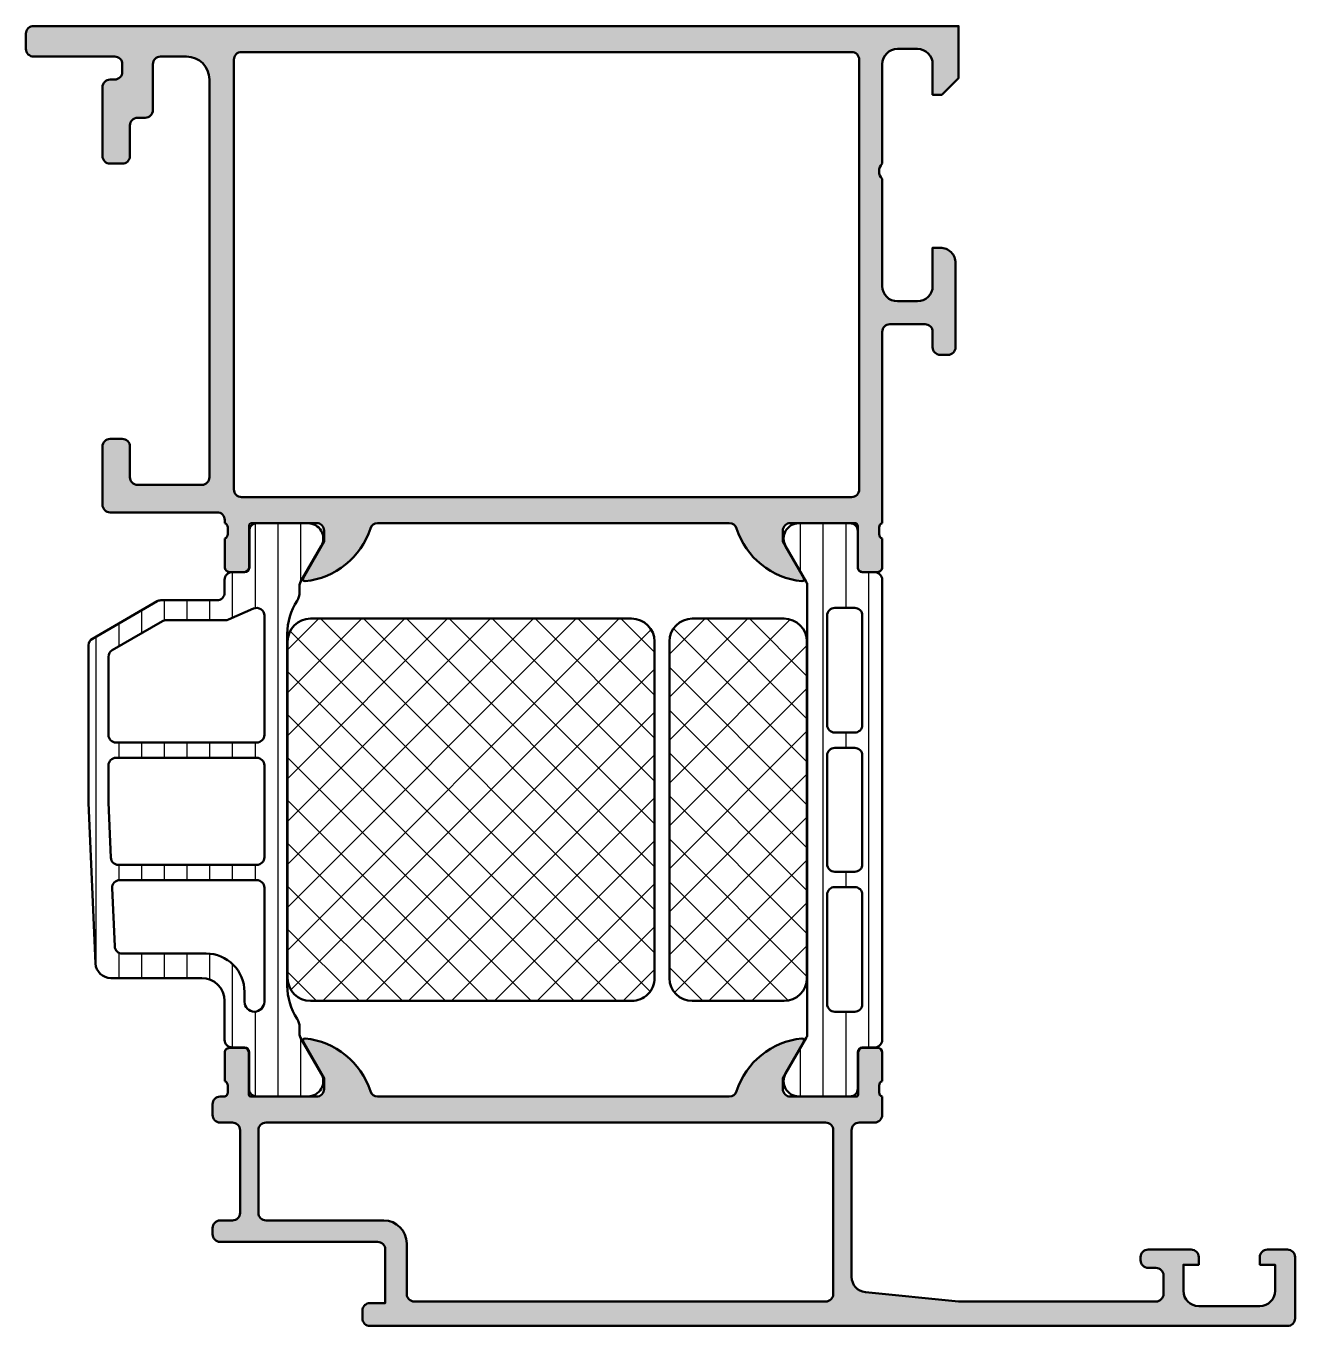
# Model space of a CAD drawing. Extents: x -15 to 68, y 0 to 85.
import ezdxf

# ---------------------------------------------------------------- set-up
doc = ezdxf.new("R2010")
doc.units = 0
for name, color, linetype, lineweight in [('0S-Alu contour', 7, 'Continuous', 50), ('0S-Alu hatch', 252, 'Continuous', 25), ('0S-Plastic contour', 254, 'Continuous', 50), ('0S-Plastic hatch', 253, 'Continuous', 25), ('0S-PT contour', 91, 'Continuous', 50), ('0S-PT hatch', 103, 'Continuous', 25)]:
    doc.layers.add(name, color=color, linetype=linetype, lineweight=lineweight)
pattern_1 = [(135, (0, 0), (-1.403165018917055, -1.403165018917055), []), (225, (0, 0), (1.403165018917055, -1.403165018917055), [])]
pattern_2 = [(90, (0, 0), (-1.4859, 0), [])]

# ---------------------------------------------------------------- blocks, each defined once
blk = doc.blocks.new('501710__3BBF20E8_DFB6_48A4_8364_830B2A5478DB_')
at = {"layer": '0S-Alu hatch'}
h = blk.add_hatch(color=256, dxfattribs=at)
edge = h.paths.add_edge_path()
edge.add_line((-10.00000000000008, 76.5), (-10.00000000000008, 80.99999999999997))
edge.add_ellipse((-9.5000000000001, 80.99999999999999), major_axis=(-0.4999999999999858, 0), ratio=1, start_angle=269.9999999999984, end_angle=360, ccw=False)
edge.add_line((-9.500000000000085, 81.49999999999996), (-9.200000000000072, 81.49999999999996))
edge.add_arc((-9.200000000000072, 81.99999999999997), 0.5, 270, 360)
edge.add_line((-8.700000000000072, 81.99999999999997), (-8.700000000000072, 82.49999999999999))
edge.add_arc((-9.200000000000072, 82.49999999999999), 0.5, 0, 90)
edge.add_line((-9.200000000000072, 82.99999999999997), (-14.50000000000008, 82.99999999999997))
edge.add_ellipse((-14.5000000000001, 83.49999999999996), major_axis=(-0.4999999999999858, 0), ratio=1, start_angle=0, end_angle=90.00000000000159, ccw=False)
edge.add_line((-15.00000000000008, 83.49999999999997), (-15.00000000000008, 84.49999999999997))
edge.add_ellipse((-14.5000000000001, 84.49999999999999), major_axis=(-0.4999999999999858, 0), ratio=1, start_angle=269.9999999999984, end_angle=360, ccw=False)
edge.add_line((-14.50000000000008, 84.99999999999999), (45.99999999999991, 85))
edge.add_line((45.99999999999991, 85), (45.99999999999991, 81.60000000000001))
edge.add_line((45.99999999999991, 81.60000000000001), (44.89999999999992, 80.5))
edge.add_line((44.89999999999992, 80.5), (44.29999999999991, 80.5))
edge.add_line((44.29999999999991, 80.5), (44.29999999999991, 82.5))
edge.add_arc((43.29999999999992, 82.5), 1, 0, 90)
edge.add_line((43.29999999999992, 83.49999999999999), (41.99999999999991, 83.49999999999999))
edge.add_arc((41.99999999999991, 82.5), 1, 90, 180)
edge.add_line((40.99999999999991, 82.5), (40.99999999999991, 76))
edge.add_arc((41.52499999999991, 75.5), 0.7250000000000015, 136.3971810272967, 223.6028189727033)
edge.add_line((40.99999999999991, 75), (40.99999999999991, 68))
edge.add_arc((41.99999999999991, 68), 1, 180, 270)
edge.add_line((41.99999999999991, 67), (43.29999999999992, 67))
edge.add_arc((43.29999999999991, 68), 1, 270.0000000000004, 360)
edge.add_line((44.29999999999991, 68), (44.29999999999991, 70.5))
edge.add_line((44.29999999999991, 70.5), (44.79999999999992, 70.5))
edge.add_ellipse((44.79999999999992, 69.50000000000001), major_axis=(-0.9999999999999857, 0), ratio=1, start_angle=180, end_angle=270.0000000000004, ccw=False)
edge.add_line((45.79999999999991, 69.5), (45.79999999999992, 63.99999999999999))
edge.add_ellipse((45.29999999999991, 64), major_axis=(-0.5000000000000036, 0), ratio=1, start_angle=90.0000000000008, end_angle=180, ccw=False)
edge.add_line((45.29999999999992, 63.5), (44.79999999999992, 63.5))
edge.add_ellipse((44.79999999999992, 63.99999999999999), major_axis=(-0.4999999999999929, 0), ratio=1, start_angle=0, end_angle=90, ccw=False)
edge.add_line((44.29999999999992, 63.99999999999999), (44.29999999999991, 65))
edge.add_arc((43.79999999999991, 65), 0.5, 0, 90)
edge.add_line((43.79999999999991, 65.5), (41.49999999999991, 65.5))
edge.add_arc((41.49999999999991, 65), 0.5, 90, 180)
edge.add_line((40.99999999999991, 65), (40.99999999999991, 52.5))
edge.add_arc((41.09999999999991, 52.21715728752538), 0.2999999999999987, 109.471220634491, 180)
edge.add_line((40.79999999999992, 52.21715728752538), (40.79999999999992, 51.78284271247462))
edge.add_arc((41.09999999999991, 51.78284271247462), 0.2999999999999971, 180, 250.528779365509)
edge.add_line((40.99999999999991, 51.5), (40.99999999999992, 49.60000000000004))
edge.add_ellipse((40.69999999999988, 49.60000000000003), major_axis=(-0.3000000000000327, 0), ratio=1, start_angle=89.99999999999869, end_angle=180, ccw=False)
edge.add_line((40.69999999999988, 49.29999999999999), (39.70999999999996, 49.3))
edge.add_ellipse((39.70999999999995, 49.60000000000003), major_axis=(-0.3000000000000256, 0), ratio=1, start_angle=0, end_angle=90.00000000000142, ccw=False)
edge.add_line((39.40999999999993, 49.60000000000004), (39.40999999999992, 52.3))
edge.add_arc((39.20999999999992, 52.3), 0.2000000000000028, 0, 90)
edge.add_line((39.20999999999992, 52.5), (34.99999999999992, 52.5))
edge.add_arc((34.99999999999992, 52), 0.5, 90, 180)
edge.add_line((34.49999999999992, 52), (34.49999999999992, 51.29999999999999))
edge.add_line((34.49999999999992, 51.29999999999999), (35.88149545762228, 48.90717967697245))
edge.add_ellipse((35.76188021535163, 48.83811978464829), major_axis=(-0.1381197846482948, 0), ratio=1, start_angle=84.37742244920457, end_angle=210.0000000000038, ccw=False)
edge.add_ellipse((36.2382232411737, 53.6766088618478), major_axis=(-4.99999999999999, 0), ratio=1, start_angle=17.74841635607021, end_angle=84.37742244920679, ccw=False)
edge.add_arc((30.99999999999992, 52.00000000000001), 0.4999999999999972, 17.74841635606926, 90)
edge.add_line((30.99999999999992, 52.5), (7.999999999999914, 52.5))
edge.add_arc((7.999999999999914, 51.99999999999999), 0.5000000000000071, 90, 162.2515836439299)
edge.add_ellipse((2.761776758826144, 53.67660886184773), major_axis=(-4.999999999999942, 0), ratio=1, start_angle=95.62257755079321, end_angle=162.2515836439305, ccw=False)
edge.add_ellipse((3.238119784648219, 48.83811978464828), major_axis=(-0.1381197846483011, 0), ratio=1, start_angle=-29.99999999999818, end_angle=95.62257755078929, ccw=False)
edge.add_line((3.11850454237755, 48.90717967697243), (4.499999999999914, 51.29999999999999))
edge.add_line((4.499999999999914, 51.29999999999999), (4.499999999999914, 51.99999999999999))
edge.add_arc((3.999999999999914, 51.99999999999999), 0.5, 0, 90)
edge.add_line((3.999999999999914, 52.5), (-0.2100000000000932, 52.5))
edge.add_arc((-0.2100000000000932, 52.3), 0.1999999999999957, 90, 180)
edge.add_line((-0.4100000000000819, 52.3), (-0.4100000000000961, 49.60000000000004))
edge.add_ellipse((-0.7100000000001359, 49.60000000000004), major_axis=(-0.3000000000000398, 0), ratio=1, start_angle=90, end_angle=180, ccw=False)
edge.add_line((-0.7100000000001359, 49.29999999999999), (-1.700000000000045, 49.29999999999999))
edge.add_ellipse((-1.700000000000045, 49.60000000000004), major_axis=(-0.3000000000000398, 0), ratio=1, start_angle=0, end_angle=90, ccw=False)
edge.add_line((-2.000000000000085, 49.60000000000004), (-2.000000000000085, 51.49999999999999))
edge.add_arc((-2.100000000000093, 51.78284271247461), 0.3000000000000023, 289.4712206344923, 360)
edge.add_line((-1.800000000000082, 51.78284271247461), (-1.800000000000096, 52.21715728752537))
edge.add_arc((-2.100000000000093, 52.21715728752537), 0.2999999999999971, 0, 70.52877936550729)
edge.add_line((-2.000000000000085, 52.49999999999999), (-2.000000000000085, 52.69999999999999))
edge.add_arc((-2.500000000000085, 52.69999999999999), 0.5, 0, 90)
edge.add_line((-2.500000000000085, 53.19999999999999), (-9.500000000000057, 53.1999999999998))
edge.add_ellipse((-9.500000000000071, 53.69999999999982), major_axis=(-0.5000000000000142, 0), ratio=1, start_angle=0, end_angle=90.00000000000159, ccw=False)
edge.add_line((-10.00000000000008, 53.69999999999982), (-10.00000000000007, 57.49999999999999))
edge.add_ellipse((-9.500000000000085, 57.5), major_axis=(-0.4999999999999858, 0), ratio=1, start_angle=270, end_angle=360, ccw=False)
edge.add_line((-9.500000000000085, 57.99999999999998), (-8.700000000000072, 57.99999999999998))
edge.add_ellipse((-8.70000000000006, 57.5), major_axis=(-0.4999999999999929, 0), ratio=1, start_angle=180, end_angle=270.00000000000165, ccw=False)
edge.add_line((-8.200000000000072, 57.49999999999999), (-8.200000000000088, 55.49999999999979))
edge.add_arc((-7.700000000000088, 55.49999999999979), 0.5, 180, 270)
edge.add_line((-7.700000000000088, 54.99999999999979), (-3.500000000000085, 54.99999999999979))
edge.add_arc((-3.500000000000085, 55.49999999999979), 0.5, 270, 360)
edge.add_line((-3.000000000000085, 55.49999999999979), (-3.000000000000085, 81.49999999999996))
edge.add_arc((-4.500000000000085, 81.49999999999996), 1.5, 0, 90)
edge.add_line((-4.500000000000085, 82.99999999999997), (-6.200000000000088, 82.99999999999997))
edge.add_arc((-6.200000000000088, 82.49999999999999), 0.5, 90, 180)
edge.add_line((-6.700000000000088, 82.49999999999999), (-6.700000000000088, 79.4999999999998))
edge.add_ellipse((-7.200000000000073, 79.49999999999979), major_axis=(-0.4999999999999858, 0), ratio=1, start_angle=89.9999999999983, end_angle=180, ccw=False)
edge.add_line((-7.200000000000088, 78.9999999999998), (-7.700000000000102, 78.9999999999998))
edge.add_arc((-7.700000000000102, 78.4999999999998), 0.5, 90, 180)
edge.add_line((-8.200000000000102, 78.4999999999998), (-8.200000000000088, 76.49999999999999))
edge.add_ellipse((-8.700000000000102, 76.5), major_axis=(-0.5000000000000142, 0), ratio=1, start_angle=90.00000000000318, end_angle=180, ccw=False)
edge.add_line((-8.700000000000072, 75.99999999999999), (-9.500000000000071, 75.99999999999999))
edge.add_ellipse((-9.5000000000001, 76.49999999999997), major_axis=(-0.4999999999999858, 0), ratio=1, start_angle=0, end_angle=90.00000000000318, ccw=False)
edge = h.paths.add_edge_path()
edge.add_arc((38.99999999999991, 82.79999999999998), 0.5, 0, 90)
edge.add_line((38.99999999999991, 83.3), (-0.900000000000091, 83.3))
edge.add_arc((-0.900000000000091, 82.79999999999998), 0.5, 90, 180)
edge.add_line((-1.40000000000009, 82.79999999999998), (-1.40000000000009, 54.69999999999998))
edge.add_arc((-0.9000000000000767, 54.69999999999998), 0.5000000000000142, 180, 270)
edge.add_line((-0.9000000000000767, 54.19999999999998), (38.99999999999992, 54.2))
edge.add_arc((38.99999999999992, 54.69999999999999), 0.4999999999999929, 270, 360)
edge.add_line((39.49999999999992, 54.69999999999999), (39.49999999999992, 82.79999999999998))
at = {"layer": '0S-Alu contour', "color": 7}
for points in [[(-15.00000000000008, 83.49999999999997), (-15.00000000000008, 84.49999999999997)], [(-14.50000000000008, 84.99999999999999), (45.99999999999991, 85), (45.99999999999991, 81.60000000000001), (44.89999999999992, 80.5), (44.29999999999991, 80.5), (44.29999999999991, 82.5)], [(43.29999999999992, 83.49999999999999), (41.99999999999991, 83.49999999999999)], [(-9.200000000000072, 82.99999999999997), (-14.50000000000008, 82.99999999999997)], [(-8.700000000000072, 81.99999999999997), (-8.700000000000072, 82.49999999999999)], [(-6.700000000000088, 82.49999999999999), (-6.700000000000088, 79.4999999999998)], [(-4.500000000000085, 82.99999999999997), (-6.200000000000088, 82.99999999999997)], [(-1.40000000000009, 82.79999999999998), (-1.40000000000009, 54.69999999999998)], [(38.99999999999991, 83.3), (-0.900000000000091, 83.3)], [(39.49999999999992, 54.69999999999999), (39.49999999999992, 82.79999999999998)], [(40.99999999999991, 82.5), (40.99999999999991, 76)], [(-10.00000000000008, 76.5), (-10.00000000000008, 80.99999999999997)], [(-9.500000000000085, 81.49999999999996), (-9.200000000000072, 81.49999999999996)], [(-3.000000000000085, 55.49999999999979), (-3.000000000000085, 81.49999999999996)], [(-8.200000000000102, 78.4999999999998), (-8.200000000000088, 76.49999999999999)], [(-7.200000000000088, 78.9999999999998), (-7.700000000000102, 78.9999999999998)], [(-8.700000000000072, 75.99999999999999), (-9.500000000000071, 75.99999999999999)], [(40.99999999999991, 75), (40.99999999999991, 68)], [(44.29999999999991, 68), (44.29999999999991, 70.5), (44.79999999999992, 70.5)], [(45.79999999999991, 69.5), (45.79999999999992, 63.99999999999999)], [(41.99999999999991, 67), (43.29999999999992, 67)], [(43.79999999999991, 65.5), (41.49999999999991, 65.5)], [(40.99999999999991, 65), (40.99999999999991, 52.5)], [(44.29999999999992, 63.99999999999999), (44.29999999999991, 65)], [(45.29999999999992, 63.5), (44.79999999999992, 63.5)], [(-9.500000000000085, 57.99999999999998), (-8.700000000000072, 57.99999999999998)], [(-10.00000000000008, 53.69999999999982), (-10.00000000000007, 57.49999999999999)], [(-8.200000000000072, 57.49999999999999), (-8.200000000000088, 55.49999999999979)], [(-7.700000000000088, 54.99999999999979), (-3.500000000000085, 54.99999999999979)], [(-0.9000000000000767, 54.19999999999998), (38.99999999999992, 54.2)], [(-2.500000000000085, 53.19999999999999), (-9.500000000000057, 53.1999999999998)], [(-2.000000000000085, 52.49999999999999), (-2.000000000000085, 52.69999999999999)], [(-1.800000000000082, 51.78284271247461), (-1.800000000000096, 52.21715728752537)], [(-0.4100000000000819, 52.3), (-0.4100000000000961, 49.60000000000004)], [(3.999999999999914, 52.5), (-0.2100000000000932, 52.5)], [(3.11850454237755, 48.90717967697243), (4.499999999999914, 51.29999999999999), (4.499999999999914, 51.99999999999999)], [(30.99999999999992, 52.5), (7.999999999999914, 52.5)], [(34.49999999999992, 52), (34.49999999999992, 51.29999999999999), (35.88149545762228, 48.90717967697245)], [(39.20999999999992, 52.5), (34.99999999999992, 52.5)], [(39.40999999999993, 49.60000000000004), (39.40999999999992, 52.3)], [(40.79999999999992, 52.21715728752538), (40.79999999999992, 51.78284271247462)], [(-2.000000000000085, 49.60000000000004), (-2.000000000000085, 51.49999999999999)], [(40.99999999999991, 51.5), (40.99999999999992, 49.60000000000004)], [(-0.7100000000001359, 49.29999999999999), (-1.700000000000045, 49.29999999999999)], [(40.69999999999988, 49.29999999999999), (39.70999999999996, 49.3)]]:
    blk.add_lwpolyline(points, dxfattribs=at)
at = {"layer": '0S-Alu contour', "color": 7, "extrusion": (0, 0, -1)}
for centre, radius, start, end in [((14.5000000000001, 84.49999999999999), 0.4999999999999858, 0, 90.0000000000016), ((14.5000000000001, 83.49999999999996), 0.4999999999999858, 269.9999999999984, 0), ((9.5000000000001, 80.99999999999999), 0.4999999999999858, 0, 90.0000000000016), ((7.200000000000073, 79.49999999999979), 0.4999999999999858, 180, 270.0000000000017), ((9.5000000000001, 76.49999999999997), 0.4999999999999858, 269.9999999999968, 0), ((8.700000000000102, 76.5), 0.5000000000000142, 180, 269.9999999999968), ((-44.79999999999992, 69.50000000000001), 0.9999999999999857, 89.99999999999959, 180), ((-44.79999999999992, 63.99999999999999), 0.4999999999999929, 270, 0), ((-45.29999999999991, 64), 0.5000000000000036, 180, 269.9999999999992), ((9.500000000000085, 57.5), 0.4999999999999858, 0, 90), ((8.70000000000006, 57.5), 0.4999999999999929, 89.99999999999837, 180), ((9.500000000000071, 53.69999999999982), 0.5000000000000142, 269.9999999999984, 0), ((-2.761776758826144, 53.67660886184773), 4.999999999999942, 197.7484163560695, 264.3774224492068), ((-36.2382232411737, 53.6766088618478), 4.99999999999999, 275.6225775507933, 342.2515836439298), ((1.700000000000045, 49.60000000000004), 0.3000000000000398, 270, 0), ((0.7100000000001359, 49.60000000000004), 0.3000000000000398, 180, 270), ((-39.70999999999995, 49.60000000000003), 0.3000000000000256, 269.9999999999986, 0), ((-40.69999999999988, 49.60000000000003), 0.3000000000000327, 180, 270.0000000000013), ((-3.238119784648219, 48.83811978464828), 0.1381197846483011, 264.3774224492107, 29.99999999999824), ((-35.76188021535163, 48.83811978464829), 0.1381197846482948, 149.9999999999962, 275.6225775507954)]:
    blk.add_arc(centre, radius, start, end, dxfattribs=at)
at = {"layer": '0S-Alu contour', "color": 7}
for centre, radius, start, end in [((41.99999999999991, 82.5), 1, 90, 180), ((43.29999999999992, 82.5), 1, 0, 90), ((-9.200000000000072, 82.49999999999999), 0.5, 0, 90), ((-6.200000000000088, 82.49999999999999), 0.5, 90, 180), ((-4.500000000000085, 81.49999999999996), 1.5, 0, 90), ((-0.900000000000091, 82.79999999999998), 0.5, 90, 180), ((38.99999999999991, 82.79999999999998), 0.5, 0, 90), ((-9.200000000000072, 81.99999999999997), 0.5, 270, 0), ((-7.700000000000102, 78.4999999999998), 0.5, 90, 180), ((41.52499999999991, 75.5), 0.7250000000000015, 136.3971810272967, 223.6028189727033), ((41.99999999999991, 68), 1, 180, 270), ((43.29999999999991, 68), 1, 270.0000000000004, 0), ((41.49999999999991, 65), 0.5, 90, 180), ((43.79999999999991, 65), 0.5, 0, 90), ((-7.700000000000088, 55.49999999999979), 0.5, 180, 270), ((-3.500000000000085, 55.49999999999979), 0.5, 270, 0), ((-0.9000000000000767, 54.69999999999998), 0.5000000000000142, 180, 270), ((38.99999999999992, 54.69999999999999), 0.4999999999999929, 270, 0), ((-2.500000000000085, 52.69999999999999), 0.5, 0, 90), ((-2.100000000000093, 52.21715728752537), 0.2999999999999971, 0, 70.52877936550729), ((-0.2100000000000932, 52.3), 0.1999999999999957, 90, 180), ((3.999999999999914, 51.99999999999999), 0.5, 0, 90), ((7.999999999999914, 51.99999999999999), 0.5000000000000071, 90, 162.2515836439299), ((30.99999999999992, 52.00000000000001), 0.4999999999999972, 17.74841635606926, 90), ((34.99999999999992, 52), 0.5, 90, 180), ((39.20999999999992, 52.3), 0.2000000000000028, 0, 90), ((41.09999999999991, 52.21715728752538), 0.2999999999999987, 109.471220634491, 180), ((-2.100000000000093, 51.78284271247461), 0.3000000000000023, 289.4712206344923, 0), ((41.09999999999991, 51.78284271247462), 0.2999999999999971, 180, 250.528779365509)]:
    blk.add_arc(centre, radius, start, end, dxfattribs=at)
blk = doc.blocks.new('345350__D309CBB3_B619_44A3_9669_8A1BB941BD35_')
at = {"layer": '0S-Alu hatch'}
h = blk.add_hatch(color=256, dxfattribs=at)
edge = h.paths.add_edge_path()
edge.add_arc((67.5, 4.5), 0.5, 0, 90)
edge.add_line((67.5, 5), (66.19999999999999, 5))
edge.add_arc((66.19999999999999, 4.5), 0.5, 90, 180)
edge.add_line((65.69999999999999, 4.5), (65.69999999999999, 4))
edge.add_line((65.69999999999999, 4), (66.69999999999999, 4))
edge.add_line((66.69999999999999, 4), (66.69999999999996, 2.299999999999997))
edge.add_ellipse((65.69999999999996, 2.299999999999998), major_axis=(-0.9999999999999998, 0), ratio=1, start_angle=90, end_angle=180, ccw=False)
edge.add_line((65.69999999999996, 1.299999999999998), (61.69999999999999, 1.299999999999982))
edge.add_ellipse((61.69999999999999, 2.299999999999982), major_axis=(-0.9999999999999992, 0), ratio=1, start_angle=0, end_angle=90, ccw=False)
edge.add_line((60.69999999999999, 2.299999999999982), (60.69999999999999, 4))
edge.add_line((60.69999999999999, 4), (61.69999999999999, 4))
edge.add_line((61.69999999999999, 4), (61.69999999999999, 4.499999999999984))
edge.add_arc((61.19999999999999, 4.5), 0.5000000000000009, 0, 90)
edge.add_line((61.19999999999999, 5), (58.4, 4.999999999999999))
edge.add_arc((58.4, 4.499999999999998), 0.5000000000000009, 90, 180)
edge.add_line((57.9, 4.499999999999998), (57.9, 4.299999999999982))
edge.add_arc((58.4, 4.299999999999982), 0.5, 180, 270)
edge.add_line((58.4, 3.799999999999982), (58.9, 3.799999999999982))
edge.add_ellipse((58.9, 3.299999999999983), major_axis=(-0.4999999999999992, 0), ratio=1, start_angle=180, end_angle=270, ccw=False)
edge.add_line((59.40000000000001, 3.299999999999982), (59.39999999999997, 2.099999999999981))
edge.add_ellipse((58.89999999999997, 2.09999999999998), major_axis=(-0.5000000000000018, 0), ratio=1, start_angle=90, end_angle=180, ccw=False)
edge.add_line((58.89999999999997, 1.599999999999978), (45.9983668848607, 1.599999999999979))
edge.add_line((45.9983668848607, 1.599999999999979), (39.90086726378649, 2.209750724796321))
edge.add_ellipse((40.00036986780804, 3.204788067252857), major_axis=(-1.000000040545016, 0), ratio=1, start_angle=1.5080649291121517e-05, end_angle=84.2894712981921, ccw=False)
edge.add_line((39.00036982726306, 3.204787804045858), (39.00036982726304, 12.79998738861467))
edge.add_ellipse((39.5004196810018, 12.79987268502242), major_axis=(-0.50004986689435, 0), ratio=1, start_angle=270.0131427528009, end_angle=359.9868572472245, ccw=False)
edge.add_line((39.50030497740954, 13.29992253876117), (40.5, 13.29992253876117))
edge.add_arc((40.5, 13.79992253876117), 0.5, 270, 360)
edge.add_line((41, 13.79992253876117), (41, 15))
edge.add_ellipse((41.07883644654303, 15.26752059199312), major_axis=(-0.2788950563274341, 0), ratio=1, start_angle=-1.16458937409692, end_angle=73.5801235805094, ccw=False)
edge.add_line((40.79999899999999, 15.27318899999149), (40.79999899999999, 15.72678299999148))
edge.add_ellipse((41.07886709564316, 15.73244365946855), major_axis=(-0.2789255417371436, 0), ratio=1, start_angle=-73.57540544464632, end_angle=1.1628700728883814, ccw=False)
edge.add_line((41, 15.99998699999148), (41, 17.879998))
edge.add_arc((40.69999999999999, 17.879998), 0.3000000000000078, 0, 90)
edge.add_line((40.69999999999999, 18.17999800000001), (39.72002568095721, 18.179998))
edge.add_arc((39.72002568095721, 17.879998), 0.3000000000000007, 90, 180)
edge.add_line((39.42002568095721, 17.879998), (39.42002568095721, 15.11999999999999))
edge.add_ellipse((39.30002568095722, 15.11999999999999), major_axis=(-0.1199999999999903, 0), ratio=1, start_angle=89.9999999999967, end_angle=180, ccw=False)
edge.add_line((39.30002568095721, 15), (35.00000000000002, 15))
edge.add_ellipse((35.00000000000001, 15.49999999999999), major_axis=(-0.4999999999999965, 0), ratio=1, start_angle=0, end_angle=90.0000000000008, ccw=False)
edge.add_line((34.50000000000001, 15.5), (34.49999999999999, 16.2))
edge.add_line((34.49999999999999, 16.2), (35.88149545762237, 18.59282032302755))
edge.add_arc((35.76188021535172, 18.6618802153517), 0.1381197846482894, 330.0000000000001, 455.6225775507986)
edge.add_arc((36.23822324117386, 13.82339113815207), 5.000000000000113, 95.622577550794, 162.2515836439304)
edge.add_ellipse((31.00000000000004, 15.49999999999988), major_axis=(-0.4999999999998927, 0), ratio=1, start_angle=89.99999999999591, end_angle=162.2515836439253, ccw=False)
edge.add_line((31.00000000000001, 14.99999999999999), (7.999999999999992, 15))
edge.add_ellipse((8.000000000000021, 15.49999999999984), major_axis=(-0.4999999999998384, 0), ratio=1, start_angle=17.74841635606589, end_angle=89.9999999999967, ccw=False)
edge.add_arc((2.761776758826187, 13.82339113815201), 5.000000000000197, 17.74841635607066, 84.37742244920675)
edge.add_arc((3.23811978464829, 18.66188021535171), 0.138119784648294, 84.37742244921073, 210.0000000000012)
edge.add_line((3.118504542377635, 18.59282032302757), (4.500000000000007, 16.19999999999999))
edge.add_line((4.500000000000007, 16.19999999999999), (4.5, 15.5))
edge.add_ellipse((4, 15.50000000000001), major_axis=(-0.5, 0), ratio=1, start_angle=89.9999999999983, end_angle=180, ccw=False)
edge.add_line((3.999999999999985, 15.00000000000001), (-0.3000256809571908, 15))
edge.add_ellipse((-0.3000256809571908, 15.12), major_axis=(-0.1200000000000027, 0), ratio=1, start_angle=0, end_angle=90, ccw=False)
edge.add_line((-0.4200256809571954, 15.12), (-0.4200256809571954, 17.879998))
edge.add_arc((-0.7200256809572068, 17.87999799999999), 0.3000000000000114, 0, 90)
edge.add_line((-0.7200256809572068, 18.17999800000001), (-1.699999999999988, 18.179998))
edge.add_arc((-1.700000000000002, 17.87999800000001), 0.2999999999999936, 89.99999999999729, 180)
edge.add_line((-2, 17.87999800000001), (-1.999999999999985, 15.99998699999149))
edge.add_ellipse((-2.07886709564319, 15.73244365946853), major_axis=(-0.2789255417371816, 0), ratio=1, start_angle=178.837129927118, end_angle=253.5754054446394, ccw=False)
edge.add_line((-1.799998999999985, 15.72678299999149), (-1.799998999999985, 15.2731889999915))
edge.add_ellipse((-2.078836446543022, 15.26752059199312), major_axis=(-0.2788950563274237, 0), ratio=1, start_angle=106.41987641948819, end_angle=181.1645893740988, ccw=False)
edge.add_line((-2, 15.00000000000001), (-2.299680908210589, 15))
edge.add_arc((-2.299680908210589, 14.5), 0.5000000000000036, 90, 180)
edge.add_line((-2.799680908210589, 14.5), (-2.799680908210589, 13.79992253876117))
edge.add_arc((-2.29956618973938, 13.80003725723238), 0.5001147316285183, 180.0131427528032, 269.9868572472035)
edge.add_line((-2.299680908210547, 13.29992253876117), (-1.499693115241839, 13.29992253876117))
edge.add_ellipse((-1.499443254268499, 12.80017239973451), major_axis=(-0.4997502014883784, 0), ratio=1, start_angle=179.9713537287386, end_angle=270.0286462712596, ccw=False)
edge.add_line((-0.9996931152418255, 12.79992253876115), (-0.9996931152418255, 7.400020671848328))
edge.add_ellipse((-1.499713436076888, 7.400040992683389), major_axis=(-0.5000203212479823, 0), ratio=1, start_angle=90.00232850153498, end_angle=179.9976714983276, ccw=False)
edge.add_line((-1.499693115241825, 6.900020671848326), (-2.299680908210575, 6.900020671848325))
edge.add_arc((-2.299566189739365, 6.399905953377112), 0.5001147316285218, 90.01314275280141, 179.9868572471968)
edge.add_line((-2.799680908210575, 6.400020671848338), (-2.799680908210575, 5.999996257785828))
edge.add_arc((-2.299566189739365, 6.000110976257024), 0.5001147316285183, 180.0131427528032, 269.986857247197)
edge.add_line((-2.299680908210589, 5.499996257785815), (8.00027636718005, 5.499996257785825))
edge.add_ellipse((8.000276199942048, 4.999996090547824), major_axis=(-0.5000001672380292, 0), ratio=1, start_angle=180.0000191671709, end_angle=269.99998083594335, ccw=False)
edge.add_line((8.50027636718005, 4.999996257813003), (8.500276367180042, 1.499999953273801))
edge.add_line((8.500276367180042, 1.499999953273801), (7.500276367180042, 1.499999953273801))
edge.add_arc((7.500391085671957, 0.9998852347682088), 0.5001147316629067, 90.0131427551726, 179.9868504146385)
edge.add_line((7.000276367180042, 1.000000012878441), (7.000276367180042, 0.5000000128784468))
edge.add_arc((7.500391118378033, 0.5001147334620317), 0.5001147643557832, 180.0131429938963, 269.9798609896767)
edge.add_line((7.500215332023778, 1e-15), (67.5, 1e-16))
edge.add_arc((67.5, 0.5000000000000002), 0.5000000000000001, 270, 360)
edge.add_line((68, 0.5000000000000001), (68, 4.5))
edge = h.paths.add_edge_path()
edge.add_line((0.7003190917894245, 13.29992253876117), (37.30035380553454, 13.29992253876116))
edge.add_ellipse((37.30048878729687, 12.80005752052349), major_axis=(-0.4998650364626667, 0), ratio=1, start_angle=179.9845280529183, end_angle=270.0154719470708, ccw=False)
edge.add_line((37.80035380553454, 12.79992253876107), (37.80035380553453, 2.099975658420646))
edge.add_ellipse((37.30025928519608, 2.100070059527233), major_axis=(-0.5000945292483385, 0), ratio=1, start_angle=90.0108291856593, end_angle=179.9891844747251, ccw=False)
edge.add_line((37.30035380553454, 1.5999755392113), (10.40030078124254, 1.5999755392113))
edge.add_ellipse((10.400395301581, 2.100070059527243), major_axis=(-0.5000945292483491, 0), ratio=1, start_angle=0.010815525275006621, end_angle=89.98917081434081, ccw=False)
edge.add_line((9.900300781242542, 2.099975658420602), (9.900300781242535, 5.400020819006611))
edge.add_arc((8.40030085426848, 5.400020744874273), 1.499999926974057, 2.8316468405e-06, 90.00000278938575)
edge.add_line((8.400300781242535, 6.900020671848325), (0.7003190917894245, 6.900020671848327))
edge.add_ellipse((0.7001505502649508, 7.39979111946681), major_axis=(-0.4997704760377753, 0), ratio=1, start_angle=-0.02631684688930136, end_angle=90.0193223062808, ccw=False)
edge.add_line((0.2003801269456744, 7.400020671848325), (0.2003801269456602, 12.79992253876121))
edge.add_ellipse((0.7001505502649508, 12.80015209114268), major_axis=(-0.4997704760377764, 0), ratio=1, start_angle=-90.01932230628069, end_angle=0.02631684688930136, ccw=False)
at = {"layer": '0S-Alu contour', "color": 7}
for points in [[(-2, 17.87999800000001), (-1.999999999999985, 15.99998699999149)], [(-0.7200256809572068, 18.17999800000001), (-1.699999999999988, 18.179998)], [(-0.4200256809571954, 15.12), (-0.4200256809571954, 17.879998)], [(3.118504542377635, 18.59282032302757), (4.500000000000007, 16.19999999999999), (4.5, 15.5)], [(34.50000000000001, 15.5), (34.49999999999999, 16.2), (35.88149545762237, 18.59282032302755)], [(39.42002568095721, 17.879998), (39.42002568095721, 15.11999999999999)], [(40.69999999999999, 18.17999800000001), (39.72002568095721, 18.179998)], [(41, 15.99998699999148), (41, 17.879998)], [(-1.799998999999985, 15.72678299999149), (-1.799998999999985, 15.2731889999915)], [(40.79999899999999, 15.27318899999149), (40.79999899999999, 15.72678299999148)], [(-2.799680908210589, 14.5), (-2.799680908210589, 13.79992253876117)], [(-2, 15.00000000000001), (-2.299680908210589, 15)], [(3.999999999999985, 15.00000000000001), (-0.3000256809571908, 15)], [(31.00000000000001, 14.99999999999999), (7.999999999999992, 15)], [(39.30002568095721, 15), (35.00000000000002, 15)], [(41, 13.79992253876117), (41, 15)], [(-2.299680908210547, 13.29992253876117), (-1.499693115241839, 13.29992253876117)], [(-0.9996931152418255, 12.79992253876115), (-0.9996931152418255, 7.400020671848328)], [(0.2003801269456744, 7.400020671848325), (0.2003801269456602, 12.79992253876121)], [(0.7003190917894245, 13.29992253876117), (37.30035380553454, 13.29992253876116)], [(37.80035380553454, 12.79992253876107), (37.80035380553453, 2.099975658420646)], [(39.00036982726306, 3.204787804045858), (39.00036982726304, 12.79998738861467)], [(39.50030497740954, 13.29992253876117), (40.5, 13.29992253876117)], [(-1.499693115241825, 6.900020671848326), (-2.299680908210575, 6.900020671848325)], [(8.400300781242535, 6.900020671848325), (0.7003190917894245, 6.900020671848327)], [(-2.799680908210575, 6.400020671848338), (-2.799680908210575, 5.999996257785828)], [(-2.299680908210589, 5.499996257785815), (8.00027636718005, 5.499996257785825)], [(9.900300781242542, 2.099975658420602), (9.900300781242535, 5.400020819006611)], [(8.50027636718005, 4.999996257813003), (8.500276367180042, 1.499999953273801), (7.500276367180042, 1.499999953273801)], [(57.9, 4.499999999999998), (57.9, 4.299999999999982)], [(61.19999999999999, 5), (58.4, 4.999999999999999)], [(60.69999999999999, 2.299999999999982), (60.69999999999999, 4), (61.69999999999999, 4), (61.69999999999999, 4.499999999999984)], [(65.69999999999999, 4.5), (65.69999999999999, 4), (66.69999999999999, 4), (66.69999999999996, 2.299999999999997)], [(67.5, 5), (66.19999999999999, 5)], [(68, 0.5000000000000001), (68, 4.5)], [(58.4, 3.799999999999982), (58.9, 3.799999999999982)], [(59.40000000000001, 3.299999999999982), (59.39999999999997, 2.099999999999981)], [(58.89999999999997, 1.599999999999978), (45.9983668848607, 1.599999999999979), (39.90086726378649, 2.209750724796321)], [(7.000276367180042, 1.000000012878441), (7.000276367180042, 0.5000000128784468)], [(37.30035380553454, 1.5999755392113), (10.40030078124254, 1.5999755392113)], [(65.69999999999996, 1.299999999999998), (61.69999999999999, 1.299999999999982)], [(7.500215332023778, 1e-15), (67.5, 1e-16)]]:
    blk.add_lwpolyline(points, dxfattribs=at)
for centre, radius, start, end in [((3.23811978464829, 18.66188021535171), 0.138119784648294, 84.37742244921073, 210.0000000000012), ((2.761776758826187, 13.82339113815201), 5.000000000000197, 17.74841635607066, 84.37742244920675), ((36.23822324117386, 13.82339113815207), 5.000000000000113, 95.622577550794, 162.2515836439304), ((35.76188021535172, 18.6618802153517), 0.1381197846482894, 330.0000000000001, 95.62257755079864), ((-1.700000000000002, 17.87999800000001), 0.2999999999999936, 89.99999999999729, 180), ((-0.7200256809572068, 17.87999799999999), 0.3000000000000114, 0, 90), ((39.72002568095721, 17.879998), 0.3000000000000007, 90, 180), ((40.69999999999999, 17.879998), 0.3000000000000078, 0, 90), ((-2.299680908210589, 14.5), 0.5000000000000036, 90, 180), ((-2.29956618973938, 13.80003725723238), 0.5001147316285183, 180.0131427528032, 269.9868572472035), ((40.5, 13.79992253876117), 0.5, 270, 0), ((-2.299566189739365, 6.399905953377112), 0.5001147316285218, 90.01314275280141, 179.9868572471968), ((8.40030085426848, 5.400020744874273), 1.499999926974057, 2.8316468405e-06, 90.00000278938575), ((-2.299566189739365, 6.000110976257024), 0.5001147316285183, 180.0131427528032, 269.986857247197), ((58.4, 4.499999999999998), 0.5000000000000009, 90, 180), ((58.4, 4.299999999999982), 0.5, 180, 270), ((61.19999999999999, 4.5), 0.5000000000000009, 0, 90), ((66.19999999999999, 4.5), 0.5, 90, 180), ((67.5, 4.5), 0.5, 0, 90), ((7.500391085671957, 0.9998852347682088), 0.5001147316629067, 90.0131427551726, 179.9868504146385), ((7.500391118378033, 0.5001147334620317), 0.5001147643557832, 180.0131429938963, 269.9798609896767), ((67.5, 0.5000000000000002), 0.5000000000000001, 270, 0)]:
    blk.add_arc(centre, radius, start, end, dxfattribs=at)
at = {"layer": '0S-Alu contour', "color": 7, "extrusion": (0, 0, -1)}
for centre, radius, start, end in [((2.07886709564319, 15.73244365946853), 0.2789255417371816, 106.4245945553606, 181.1628700728821), ((-4, 15.50000000000001), 0.5, 180, 270.0000000000017), ((-8.000000000000021, 15.49999999999984), 0.4999999999998384, 270.0000000000033, 342.2515836439341), ((-31.00000000000004, 15.49999999999988), 0.4999999999998927, 197.7484163560749, 270.0000000000041), ((-35.00000000000001, 15.49999999999999), 0.4999999999999965, 269.9999999999992, 0), ((-41.07886709564316, 15.73244365946855), 0.2789255417371436, 358.8371299271116, 73.57540544464624), ((2.078836446543022, 15.26752059199312), 0.2788950563274237, 178.8354106259012, 253.5801235805118), ((0.3000256809571908, 15.12), 0.1200000000000028, 270, 0), ((-39.30002568095722, 15.11999999999999), 0.1199999999999903, 180, 270.0000000000033), ((-41.07883644654303, 15.26752059199312), 0.2788950563274341, 286.4198764194906, 1.164589374096924), ((1.499443254268499, 12.80017239973451), 0.4997502014883784, 89.9713537287404, 180.0286462712615), ((-0.7001505502649508, 12.80015209114268), 0.4997704760377764, 359.9736831531107, 90.01932230628076), ((-37.30048878729687, 12.80005752052349), 0.4998650364626667, 89.98452805292918, 180.0154719470817), ((-39.5004196810018, 12.79987268502242), 0.50004986689435, 0.0131427527754762, 89.9868572471991), ((1.499713436076888, 7.400040992683389), 0.5000203212479823, 180.0023285016724, 269.997671498465), ((-0.7001505502649508, 7.39979111946681), 0.4997704760377754, 269.9806776937192, 0.0263168468893796), ((-8.000276199942048, 4.999996090547824), 0.5000001672380292, 90.00001916405668, 179.9999808328291), ((-58.9, 3.299999999999983), 0.4999999999999992, 90, 180), ((-40.00036986780804, 3.204788067252857), 1.000000040545016, 275.710528701808, 359.9999849193507), ((-10.400395301581, 2.100070059527243), 0.5000945292483491, 270.0108291856592, 359.989184474725), ((-37.30025928519608, 2.100070059527233), 0.5000945292483385, 180.010815525275, 269.9891708143407), ((-58.89999999999997, 2.09999999999998), 0.5000000000000018, 180, 270), ((-61.69999999999999, 2.299999999999982), 0.9999999999999992, 270, 0), ((-65.69999999999996, 2.299999999999998), 0.9999999999999998, 180, 270)]:
    blk.add_arc(centre, radius, start, end, dxfattribs=at)
blk = doc.blocks.new('502340__4A22D75C_050E_412F_8689_790CC6884B70_')
at = {"layer": '0S-PT hatch'}
h = blk.add_hatch(dxfattribs=at)
h.set_pattern_fill('ANSI37', color=256, scale=0.625, angle=90, style=0)
h.set_pattern_definition(pattern_1)
edge = h.paths.add_edge_path()
edge.add_line((3.609999999999899, 46.25053755646051), (24.60999999999991, 46.25053755646052))
edge.add_ellipse((24.60999999999991, 44.75053755646051), major_axis=(-1.500000000000007, 0), ratio=1, start_angle=180, end_angle=270, ccw=False)
edge.add_line((26.10999999999992, 44.75053755646051), (26.10999999999991, 22.75053755646052))
edge.add_ellipse((24.60999999999991, 22.75053755646051), major_axis=(-1.499999999999992, 0), ratio=1, start_angle=89.99999999999977, end_angle=180, ccw=False)
edge.add_line((24.60999999999991, 21.25053755646052), (3.609999999999899, 21.25053755646051))
edge.add_ellipse((3.609999999999914, 22.75053755646052), major_axis=(-1.500000000000007, 0), ratio=1, start_angle=0, end_angle=89.99999999999949, ccw=False)
edge.add_line((2.109999999999899, 22.75053755646052), (2.109999999999899, 44.75053755646051))
edge.add_ellipse((3.609999999999899, 44.7505375564605), major_axis=(-1.5, 0), ratio=1, start_angle=270, end_angle=360, ccw=False)
at = {"layer": '0S-PT contour', "color": 7}
for points in [[(3.609999999999899, 46.25053755646051), (24.60999999999991, 46.25053755646052)], [(2.109999999999899, 22.75053755646052), (2.109999999999899, 44.75053755646051)], [(26.10999999999992, 44.75053755646051), (26.10999999999991, 22.75053755646052)], [(24.60999999999991, 21.25053755646052), (3.609999999999899, 21.25053755646051)]]:
    blk.add_lwpolyline(points, dxfattribs=at)
at = {"layer": '0S-PT contour', "color": 7, "extrusion": (0, 0, -1)}
for centre, radius, start, end in [((-3.609999999999899, 44.7505375564605), 1.5, 0, 90), ((-24.60999999999991, 44.75053755646051), 1.500000000000007, 90, 180), ((-3.609999999999914, 22.75053755646052), 1.500000000000007, 270.0000000000005, 0), ((-24.60999999999991, 22.75053755646051), 1.499999999999992, 180, 270.0000000000002)]:
    blk.add_arc(centre, radius, start, end, dxfattribs=at)
blk = doc.blocks.new('284175__E075AEAF_FE29_4A79_A985_F2F835169F9F___C381DE73_70CB_4D83_AB7B_A425BC68FBCD_')
at = {"layer": '0S-Plastic hatch'}
h = blk.add_hatch(dxfattribs=at)
h.set_pattern_fill('ANSI31', color=256, scale=0.4680000000000001, angle=45, style=0)
h.set_pattern_definition(pattern_2)
edge = h.paths.add_edge_path()
edge.add_arc((-6.176025403784521, 46.95053755646051), 0.5000000000000071, 90.0000000000016, 120.0000000000015)
edge.add_line((-6.426025403784535, 47.38355025835272), (-10.66000000000011, 44.93906388548564))
edge.add_arc((-10.41000000000011, 44.50605118359342), 0.499999999999998, 119.9999999999997, 180)
edge.add_line((-10.91000000000011, 44.50605118359342), (-10.91000000000011, 34.20242033067606))
edge.add_line((-10.91000000000011, 34.20242033067606), (-10.45175647932716, 23.70691816909518))
edge.add_arc((-9.4527082577453, 23.75053755646051), 1, 182.4999999999998, 270)
edge.add_line((-9.4527082577453, 22.75053755646052), (-3.510000000000104, 22.75053755646052))
edge.add_ellipse((-3.510000000000118, 21.25053755646051), major_axis=(-1.500000000000007, 0), ratio=1, start_angle=180, end_angle=269.99999999999943, ccw=False)
edge.add_line((-2.010000000000104, 21.25053755646051), (-2.010000000000104, 18.71053755646051))
edge.add_arc((-1.510000000000104, 18.71053755646051), 0.5, 180, 270)
edge.add_line((-1.510000000000104, 18.21053755646051), (-0.7100000000001075, 18.21053755646051))
edge.add_ellipse((-0.7100000000001075, 17.91053755646051), major_axis=(-0.2999999999999971, 0), ratio=1, start_angle=180, end_angle=270, ccw=False)
edge.add_line((-0.4100000000001103, 17.91053755646051), (-0.4100000000001103, 15.51053755646051))
edge.add_arc((0.0899999999998897, 15.51053755646051), 0.5, 180, 270)
edge.add_line((0.0899999999998897, 15.01053755646051), (3.439999999999898, 15.01053755646051))
edge.add_arc((3.439999999999898, 16.01053755646051), 0.9999999999999946, 270, 390)
edge.add_line((4.306025403784332, 16.5105375564605), (2.956987298107677, 18.84714009683895))
edge.add_ellipse((3.389999999999943, 19.09714009683895), major_axis=(-0.5000000000000429, 0), ratio=1, start_angle=0, end_angle=29.999999999997613, ccw=False)
edge.add_line((2.889999999999901, 19.09714009683894), (2.889999999999901, 19.5376055632104))
edge.add_arc((1.889999999999901, 19.53760556321041), 1, 0, 32.85988037888875)
edge.add_ellipse((6.089999999999733, 22.25053755646048), major_axis=(-3.999999999999836, 0), ratio=1, start_angle=0, end_angle=32.85988037889001, ccw=False)
edge.add_line((2.089999999999889, 22.25053755646051), (2.089999999999903, 45.2505375564605))
edge.add_ellipse((6.089999999999761, 45.25053755646056), major_axis=(-3.999999999999857, 0), ratio=1, start_angle=327.14011962111044, end_angle=360, ccw=False)
edge.add_arc((1.889999999999915, 47.9634695497106), 0.9999999999999841, 327.1401196211111, 360)
edge.add_line((2.889999999999901, 47.9634695497106), (2.889999999999901, 48.40393501608208))
edge.add_ellipse((3.390000000000028, 48.40393501608205), major_axis=(-0.5000000000001279, 0), ratio=1, start_angle=330.0000000000048, end_angle=360, ccw=False)
edge.add_line((2.956987298107677, 48.65393501608208), (4.306025403784339, 50.99053755646051))
edge.add_arc((3.439999999999898, 51.4905375564605), 1.000000000000001, 330.0000000000001, 450)
edge.add_line((3.439999999999898, 52.49053755646051), (0.089999999999904, 52.49053755646051))
edge.add_arc((0.0707904210140527, 52.03691358257561), 0.4540305249737483, 87.57514887260345, 185.8625856044828)
edge.add_line((-0.3808654012773331, 51.99053755646051), (-0.3808654012773331, 49.5905375564605))
edge.add_ellipse((-0.7331944026814341, 49.64653379798495), major_axis=(-0.3567510396554931, 0), ratio=1, start_angle=93.72775203598502, end_angle=170.9694151399546, ccw=False)
edge.add_line((-0.7100000000000933, 49.29053755646051), (-1.510000000000104, 49.29053755646051))
edge.add_arc((-1.510000000000104, 48.79053755646051), 0.5, 90, 180)
edge.add_line((-2.010000000000104, 48.79053755646051), (-2.010000000000104, 47.95053755646051))
edge.add_ellipse((-2.51000000000009, 47.9505375564605), major_axis=(-0.4999999999999858, 0), ratio=1, start_angle=89.9999999999983, end_angle=180, ccw=False)
edge.add_line((-2.510000000000104, 47.45053755646052), (-6.176025403784535, 47.45053755646051))
edge = h.paths.add_edge_path()
edge.add_line((-1.758499802458004, 46.19200751926796), (-0.1093745344627308, 46.90906759365307))
edge.add_ellipse((0.0899999999998897, 46.45053755646052), major_axis=(-0.5, 0), ratio=1, start_angle=180, end_angle=293.49999999999983, ccw=False)
edge.add_line((0.5899999999998898, 46.45053755646052), (0.589999999999904, 38.65053755646052))
edge.add_ellipse((0.089999999999904, 38.65053755646052), major_axis=(-0.5, 0), ratio=1, start_angle=90, end_angle=180, ccw=False)
edge.add_line((0.089999999999904, 38.15053755646052), (-9.110000000000097, 38.15053755646052))
edge.add_ellipse((-9.110000000000097, 38.65053755646052), major_axis=(-0.5, 0), ratio=1, start_angle=0, end_angle=90, ccw=False)
edge.add_line((-9.610000000000097, 38.65053755646052), (-9.610000000000097, 43.75549583364691))
edge.add_ellipse((-9.110000000000097, 43.75549583364691), major_axis=(-0.499999999999998, 0), ratio=1, start_angle=300.0000000000001, end_angle=360, ccw=False)
edge.add_line((-9.360000000000097, 44.18850853553912), (-6.077691453624083, 46.08355025835273))
edge.add_ellipse((-5.827691453624083, 45.65053755646051), major_axis=(-0.5000000000000071, 0), ratio=1, start_angle=270, end_angle=299.9999999999997, ccw=False)
edge.add_line((-5.827691453624083, 46.15053755646052), (-1.957874336920639, 46.15053755646052))
edge.add_arc((-1.957874336920639, 46.65053755646055), 0.5000000000000285, 270, 293.5)
edge = h.paths.add_edge_path()
edge.add_line((-9.199497257604932, 24.82872786277785), (-9.365408840657267, 28.62872786277785))
edge.add_ellipse((-8.865884729866352, 28.65053755646052), major_axis=(-0.4999999999999929, 0), ratio=1, start_angle=-90, end_angle=2.5000000000006253, ccw=False)
edge.add_line((-8.865884729866352, 29.15053755646051), (0.089999999999904, 29.15053755646051))
edge.add_ellipse((0.089999999999904, 28.65053755646052), major_axis=(-0.5, 0), ratio=1, start_angle=180, end_angle=270, ccw=False)
edge.add_line((0.589999999999904, 28.65053755646052), (0.5899999999999181, 21.20053755646051))
edge.add_ellipse((-0.0600000000000876, 21.20053755646051), major_axis=(-0.6500000000000057, 0), ratio=1, start_angle=0, end_angle=180, ccw=False)
edge.add_line((-0.7100000000000933, 21.20053755646051), (-0.7100000000000933, 21.85053755646051))
edge.add_arc((-3.210000000000093, 21.85053755646051), 2.5, 0, 90.00000000000033)
edge.add_line((-3.210000000000107, 24.35053755646052), (-8.699973146814003, 24.35053755646052))
edge.add_ellipse((-8.699973146814003, 24.85053755646052), major_axis=(-0.5000000000000006, 0), ratio=1, start_angle=2.5000000000001137, end_angle=90, ccw=False)
edge = h.paths.add_edge_path()
edge.add_line((-9.4527307264743, 30.62872786277785), (-9.610000000000097, 34.23078643158488))
edge.add_line((-9.610000000000097, 34.23078643158488), (-9.610000000000097, 36.65053755646052))
edge.add_ellipse((-9.110000000000097, 36.65053755646052), major_axis=(-0.5, 0), ratio=1, start_angle=270, end_angle=360, ccw=False)
edge.add_line((-9.110000000000097, 37.15053755646052), (0.089999999999904, 37.15053755646052))
edge.add_ellipse((0.089999999999904, 36.65053755646052), major_axis=(-0.5, 0), ratio=1, start_angle=180, end_angle=270, ccw=False)
edge.add_line((0.589999999999904, 36.65053755646052), (0.589999999999904, 30.65053755646052))
edge.add_ellipse((0.089999999999904, 30.65053755646052), major_axis=(-0.5, 0), ratio=1, start_angle=90, end_angle=180, ccw=False)
edge.add_line((0.089999999999904, 30.15053755646052), (-8.95320661568337, 30.15053755646051))
edge.add_ellipse((-8.95320661568337, 30.65053755646051), major_axis=(-0.5000000000000006, 0), ratio=1, start_angle=2.4999999999997726, end_angle=90, ccw=False)
at = {"layer": '0S-Alu contour', "color": 7}
for points in [[(-1.758499802458004, 46.19200751926796), (-0.1093745344627308, 46.90906759365307)], [(-9.360000000000097, 44.18850853553912), (-6.077691453624083, 46.08355025835273)], [(-5.827691453624083, 46.15053755646052), (-1.957874336920639, 46.15053755646052)], [(0.5899999999998898, 46.45053755646052), (0.589999999999904, 38.65053755646052)], [(-9.610000000000097, 38.65053755646052), (-9.610000000000097, 43.75549583364691)], [(0.089999999999904, 38.15053755646052), (-9.110000000000097, 38.15053755646052)], [(-9.4527307264743, 30.62872786277785), (-9.610000000000097, 34.23078643158488), (-9.610000000000097, 36.65053755646052)], [(-9.110000000000097, 37.15053755646052), (0.089999999999904, 37.15053755646052)], [(0.589999999999904, 36.65053755646052), (0.589999999999904, 30.65053755646052)], [(0.089999999999904, 30.15053755646052), (-8.95320661568337, 30.15053755646051)], [(-8.865884729866352, 29.15053755646051), (0.089999999999904, 29.15053755646051)], [(-9.199497257604932, 24.82872786277785), (-9.365408840657267, 28.62872786277785)], [(0.589999999999904, 28.65053755646052), (0.5899999999999181, 21.20053755646051)], [(-3.210000000000107, 24.35053755646052), (-8.699973146814003, 24.35053755646052)], [(-0.7100000000000933, 21.20053755646051), (-0.7100000000000933, 21.85053755646051)]]:
    blk.add_lwpolyline(points, dxfattribs=at)
at = {"layer": '0S-Alu contour', "color": 7, "extrusion": (0, 0, -1)}
for centre, radius, start, end in [((-0.0899999999998897, 46.45053755646052), 0.5, 66.50000000000017, 180), ((5.827691453624083, 45.65053755646051), 0.5000000000000071, 60.00000000000028, 90), ((9.110000000000097, 43.75549583364691), 0.499999999999998, 0, 59.99999999999986), ((9.110000000000097, 38.65053755646052), 0.5, 270, 0), ((-0.089999999999904, 38.65053755646052), 0.5, 180, 270), ((9.110000000000097, 36.65053755646052), 0.5, 0, 90), ((-0.089999999999904, 36.65053755646052), 0.5, 90, 180), ((8.95320661568337, 30.65053755646051), 0.5000000000000006, 270, 357.5000000000002), ((-0.089999999999904, 30.65053755646052), 0.5, 180, 270), ((8.865884729866352, 28.65053755646052), 0.4999999999999929, 357.4999999999994, 90), ((-0.089999999999904, 28.65053755646052), 0.5, 90, 180), ((8.699973146814003, 24.85053755646052), 0.5000000000000006, 270, 357.4999999999999), ((0.0600000000000876, 21.20053755646051), 0.6500000000000057, 180, 0)]:
    blk.add_arc(centre, radius, start, end, dxfattribs=at)
at = {"layer": '0S-Alu contour', "color": 7}
for centre, radius, start, end in [((-1.957874336920639, 46.65053755646055), 0.5000000000000285, 270, 293.5), ((-3.210000000000093, 21.85053755646051), 2.5, 0, 90.00000000000033)]:
    blk.add_arc(centre, radius, start, end, dxfattribs=at)
at = {"layer": '0S-Plastic contour', "color": 7}
for points in [[(-0.3808654012773331, 51.99053755646051), (-0.3808654012773331, 49.5905375564605)], [(3.439999999999898, 52.49053755646051), (0.089999999999904, 52.49053755646051)], [(2.956987298107677, 48.65393501608208), (4.306025403784339, 50.99053755646051)], [(-2.010000000000104, 48.79053755646051), (-2.010000000000104, 47.95053755646051)], [(-0.7100000000000933, 49.29053755646051), (-1.510000000000104, 49.29053755646051)], [(2.889999999999901, 47.9634695497106), (2.889999999999901, 48.40393501608208)], [(-6.426025403784535, 47.38355025835272), (-10.66000000000011, 44.93906388548564)], [(-2.510000000000104, 47.45053755646052), (-6.176025403784535, 47.45053755646051)], [(2.089999999999889, 22.25053755646051), (2.089999999999903, 45.2505375564605)], [(-10.91000000000011, 44.50605118359342), (-10.91000000000011, 34.20242033067606), (-10.45175647932716, 23.70691816909518)], [(-9.4527082577453, 22.75053755646052), (-3.510000000000104, 22.75053755646052)], [(-2.010000000000104, 21.25053755646051), (-2.010000000000104, 18.71053755646051)], [(2.889999999999901, 19.09714009683894), (2.889999999999901, 19.5376055632104)], [(4.306025403784332, 16.5105375564605), (2.956987298107677, 18.84714009683895)], [(-1.510000000000104, 18.21053755646051), (-0.7100000000001075, 18.21053755646051)], [(-0.4100000000001103, 17.91053755646051), (-0.4100000000001103, 15.51053755646051)], [(0.0899999999998897, 15.01053755646051), (3.439999999999898, 15.01053755646051)]]:
    blk.add_lwpolyline(points, dxfattribs=at)
for centre, radius, start, end in [((0.0707904210140527, 52.03691358257561), 0.4540305249737483, 87.57514887260345, 185.8625856044828), ((3.439999999999898, 51.4905375564605), 1.000000000000001, 330.0000000000001, 90), ((-1.510000000000104, 48.79053755646051), 0.5, 90, 180), ((1.889999999999915, 47.9634695497106), 0.9999999999999841, 327.1401196211111, 0), ((-6.176025403784521, 46.95053755646051), 0.5000000000000071, 90.0000000000016, 120.0000000000015), ((-10.41000000000011, 44.50605118359342), 0.499999999999998, 119.9999999999997, 180), ((-9.4527082577453, 23.75053755646051), 1, 182.4999999999998, 270), ((1.889999999999901, 19.53760556321041), 1, 0, 32.85988037888875), ((-1.510000000000104, 18.71053755646051), 0.5, 180, 270), ((3.439999999999898, 16.01053755646051), 0.9999999999999946, 270, 29.99999999999996), ((0.0899999999998897, 15.51053755646051), 0.5, 180, 270)]:
    blk.add_arc(centre, radius, start, end, dxfattribs=at)
at = {"layer": '0S-Plastic contour', "color": 7, "extrusion": (0, 0, -1)}
for centre, radius, start, end in [((0.7331944026814341, 49.64653379798495), 0.3567510396554931, 189.0305848600455, 266.272247964015), ((-3.390000000000028, 48.40393501608205), 0.5000000000001279, 0, 29.99999999999522), ((2.51000000000009, 47.9505375564605), 0.4999999999999858, 180, 270.0000000000017), ((-6.089999999999761, 45.25053755646056), 3.999999999999857, 0, 32.85988037888953), ((3.510000000000118, 21.25053755646051), 1.500000000000007, 90.00000000000055, 180), ((-6.089999999999733, 22.25053755646048), 3.999999999999836, 327.14011962111, 0), ((-3.389999999999943, 19.09714009683895), 0.5000000000000429, 330.0000000000024, 0), ((0.7100000000001075, 17.91053755646051), 0.2999999999999971, 90, 180)]:
    blk.add_arc(centre, radius, start, end, dxfattribs=at)
blk = doc.blocks.new('284175__A48783F9_B3C0_4AED_B882_5ED706F3FED0___8C8736CE_3229_4ED6_88F9_A3D72E136A34_')
at = {"layer": '0S-Plastic hatch'}
h = blk.add_hatch(dxfattribs=at)
h.set_pattern_fill('ANSI31', color=256, scale=0.4680000000000001, angle=45, style=0)
h.set_pattern_definition(pattern_2)
edge = h.paths.add_edge_path()
edge.add_ellipse((40.49999999999993, 48.79000000000001), major_axis=(-0.5, 0), ratio=1, start_angle=180, end_angle=270, ccw=False)
edge.add_line((40.99999999999993, 48.79000000000001), (40.99999999999993, 18.71000000000001))
edge.add_ellipse((40.49999999999992, 18.71000000000001), major_axis=(-0.5, 0), ratio=1, start_angle=90, end_angle=180, ccw=False)
edge.add_line((40.49999999999992, 18.21000000000001), (39.69999999999993, 18.21000000000001))
edge.add_arc((39.69999999999993, 17.91000000000001), 0.2999999999999971, 90, 180)
edge.add_line((39.39999999999994, 17.91000000000001), (39.39999999999993, 15.51))
edge.add_ellipse((38.89999999999993, 15.51), major_axis=(-0.5, 0), ratio=1, start_angle=90.0000000000008, end_angle=180, ccw=False)
edge.add_line((38.89999999999993, 15.01), (35.54999999999993, 15.01))
edge.add_ellipse((35.54999999999993, 16.01000000000001), major_axis=(-1.000000000000001, 0), ratio=1, start_angle=-29.999999999999886, end_angle=90, ccw=False)
edge.add_line((34.68397459621549, 16.51000000000001), (36.03301270189215, 18.84660254037844))
edge.add_arc((35.59999999999992, 19.09660254037844), 0.5000000000000059, 329.9999999999999, 360)
edge.add_line((36.09999999999994, 19.09660254037844), (36.09999999999994, 48.40339745962156))
edge.add_arc((35.59999999999986, 48.40339745962154), 0.5000000000000746, 0, 29.99999999999777)
edge.add_line((36.03301270189215, 48.65339745962156), (34.6839745962155, 50.99000000000001))
edge.add_ellipse((35.54999999999993, 51.49), major_axis=(-1.000000000000001, 0), ratio=1, start_angle=-90.0000000000004, end_angle=30.000000000000227, ccw=False)
edge.add_line((35.54999999999994, 52.49000000000001), (38.89999999999993, 52.49000000000001))
edge.add_ellipse((38.89999999999993, 51.99000000000001), major_axis=(-0.5, 0), ratio=1, start_angle=180, end_angle=270, ccw=False)
edge.add_line((39.39999999999994, 51.99000000000001), (39.39999999999994, 49.59))
edge.add_arc((39.69999999999993, 49.59000000000001), 0.3000000000000043, 180, 270)
edge.add_line((39.69999999999993, 49.29000000000001), (40.49999999999993, 49.29000000000001))
edge = h.paths.add_edge_path()
edge.add_line((39.19999999999993, 28.70000000000001), (37.89999999999994, 28.70000000000001))
edge.add_arc((37.89999999999994, 28.20000000000001), 0.5, 90, 180)
edge.add_line((37.39999999999993, 28.20000000000001), (37.39999999999994, 21.05))
edge.add_arc((37.89999999999994, 21.05), 0.5, 180, 269.9999999999992)
edge.add_line((37.89999999999994, 20.55000000000001), (39.19999999999993, 20.55))
edge.add_arc((39.19999999999993, 21.05), 0.5000000000000036, 270, 360)
edge.add_line((39.69999999999993, 21.05000000000001), (39.69999999999995, 28.2))
edge.add_arc((39.19999999999994, 28.2), 0.5000000000000036, 0, 90.00000000000081)
edge = h.paths.add_edge_path()
edge.add_arc((39.19999999999993, 46.45), 0.5, 0, 90)
edge.add_line((39.19999999999993, 46.95), (37.89999999999994, 46.95))
edge.add_arc((37.89999999999994, 46.45), 0.5, 90, 180)
edge.add_line((37.39999999999993, 46.45), (37.39999999999993, 39.30000000000001))
edge.add_arc((37.89999999999994, 39.30000000000001), 0.5, 180, 270)
edge.add_line((37.89999999999994, 38.80000000000001), (39.19999999999993, 38.80000000000001))
edge.add_arc((39.19999999999994, 39.30000000000001), 0.5, 269.9999999999992, 360)
edge.add_line((39.69999999999994, 39.30000000000001), (39.69999999999993, 46.45))
edge = h.paths.add_edge_path()
edge.add_line((39.19999999999994, 37.80000000000001), (37.89999999999994, 37.80000000000001))
edge.add_arc((37.89999999999994, 37.30000000000001), 0.5, 90, 180)
edge.add_line((37.39999999999993, 37.30000000000001), (37.39999999999993, 30.20000000000001))
edge.add_arc((37.89999999999994, 30.20000000000001), 0.5, 180, 270)
edge.add_line((37.89999999999994, 29.7), (39.19999999999994, 29.7))
edge.add_arc((39.19999999999994, 30.20000000000001), 0.5, 270, 360)
edge.add_line((39.69999999999994, 30.20000000000001), (39.69999999999994, 37.30000000000001))
edge.add_arc((39.19999999999994, 37.30000000000001), 0.5, 0, 90)
at = {"layer": '0S-Alu contour', "color": 7}
for points in [[(39.19999999999993, 46.95), (37.89999999999994, 46.95)], [(37.39999999999993, 46.45), (37.39999999999993, 39.30000000000001)], [(39.69999999999994, 39.30000000000001), (39.69999999999993, 46.45)], [(37.89999999999994, 38.80000000000001), (39.19999999999993, 38.80000000000001)], [(39.19999999999994, 37.80000000000001), (37.89999999999994, 37.80000000000001)], [(37.39999999999993, 37.30000000000001), (37.39999999999993, 30.20000000000001)], [(39.69999999999994, 30.20000000000001), (39.69999999999994, 37.30000000000001)], [(37.89999999999994, 29.7), (39.19999999999994, 29.7)], [(37.39999999999993, 28.20000000000001), (37.39999999999994, 21.05)], [(39.19999999999993, 28.70000000000001), (37.89999999999994, 28.70000000000001)], [(39.69999999999993, 21.05000000000001), (39.69999999999995, 28.2)], [(37.89999999999994, 20.55000000000001), (39.19999999999993, 20.55)]]:
    blk.add_lwpolyline(points, dxfattribs=at)
for centre, radius, start, end in [((37.89999999999994, 46.45), 0.5, 90, 180), ((39.19999999999993, 46.45), 0.5, 0, 90), ((37.89999999999994, 39.30000000000001), 0.5, 180, 270), ((39.19999999999994, 39.30000000000001), 0.5, 269.9999999999992, 0), ((37.89999999999994, 37.30000000000001), 0.5, 90, 180), ((39.19999999999994, 37.30000000000001), 0.5, 0, 90), ((37.89999999999994, 30.20000000000001), 0.5, 180, 270), ((39.19999999999994, 30.20000000000001), 0.5, 270, 0), ((37.89999999999994, 28.20000000000001), 0.5, 90, 180), ((39.19999999999994, 28.2), 0.5000000000000036, 0, 90.00000000000081), ((37.89999999999994, 21.05), 0.5, 180, 269.9999999999992), ((39.19999999999993, 21.05), 0.5000000000000036, 270, 0)]:
    blk.add_arc(centre, radius, start, end, dxfattribs=at)
at = {"layer": '0S-Plastic contour', "color": 7}
for points in [[(35.54999999999994, 52.49000000000001), (38.89999999999993, 52.49000000000001)], [(39.39999999999994, 51.99000000000001), (39.39999999999994, 49.59)], [(36.03301270189215, 48.65339745962156), (34.6839745962155, 50.99000000000001)], [(39.69999999999993, 49.29000000000001), (40.49999999999993, 49.29000000000001)], [(40.99999999999993, 48.79000000000001), (40.99999999999993, 18.71000000000001)], [(36.09999999999994, 19.09660254037844), (36.09999999999994, 48.40339745962156)], [(34.68397459621549, 16.51000000000001), (36.03301270189215, 18.84660254037844)], [(39.39999999999994, 17.91000000000001), (39.39999999999993, 15.51)], [(40.49999999999992, 18.21000000000001), (39.69999999999993, 18.21000000000001)], [(38.89999999999993, 15.01), (35.54999999999993, 15.01)]]:
    blk.add_lwpolyline(points, dxfattribs=at)
at = {"layer": '0S-Plastic contour', "color": 7, "extrusion": (0, 0, -1)}
for centre, radius, start, end in [((-35.54999999999993, 51.49), 1.000000000000001, 329.9999999999999, 90.0000000000004), ((-38.89999999999993, 51.99000000000001), 0.5, 90, 180), ((-40.49999999999993, 48.79000000000001), 0.5, 90, 180), ((-40.49999999999992, 18.71000000000001), 0.5, 180, 270), ((-35.54999999999993, 16.01000000000001), 1.000000000000001, 270, 29.99999999999993), ((-38.89999999999993, 15.51), 0.5, 180, 269.9999999999992)]:
    blk.add_arc(centre, radius, start, end, dxfattribs=at)
at = {"layer": '0S-Plastic contour', "color": 7}
for centre, radius, start, end in [((39.69999999999993, 49.59000000000001), 0.3000000000000043, 180, 270), ((35.59999999999986, 48.40339745962154), 0.5000000000000746, 0, 29.99999999999777), ((35.59999999999992, 19.09660254037844), 0.5000000000000059, 329.9999999999999, 0), ((39.69999999999993, 17.91000000000001), 0.2999999999999971, 90, 180)]:
    blk.add_arc(centre, radius, start, end, dxfattribs=at)
blk = doc.blocks.new('502340__7ED00A87_0D17_4459_B72D_BB19F9444F7C_')
at = {"layer": '0S-PT hatch'}
h = blk.add_hatch(dxfattribs=at)
h.set_pattern_fill('ANSI37', color=256, scale=0.625, angle=90, style=0)
h.set_pattern_definition(pattern_1)
edge = h.paths.add_edge_path()
edge.add_ellipse((28.57999999999993, 44.75), major_axis=(-1.5, 0), ratio=1, start_angle=270.0000000000003, end_angle=360, ccw=False)
edge.add_line((28.57999999999993, 46.25), (34.57999999999993, 46.25))
edge.add_ellipse((34.57999999999993, 44.75), major_axis=(-1.5, 0), ratio=1, start_angle=180, end_angle=270, ccw=False)
edge.add_line((36.07999999999993, 44.75), (36.07999999999993, 22.75))
edge.add_ellipse((34.57999999999993, 22.75), major_axis=(-1.5, 0), ratio=1, start_angle=90, end_angle=180, ccw=False)
edge.add_line((34.57999999999993, 21.25), (28.57999999999993, 21.25))
edge.add_ellipse((28.57999999999993, 22.75), major_axis=(-1.5, 0), ratio=1, start_angle=0, end_angle=90, ccw=False)
edge.add_line((27.07999999999993, 22.75), (27.07999999999993, 44.75))
at = {"layer": '0S-PT contour', "color": 7}
for points in [[(28.57999999999993, 46.25), (34.57999999999993, 46.25)], [(27.07999999999993, 22.75), (27.07999999999993, 44.75)], [(36.07999999999993, 44.75), (36.07999999999993, 22.75)], [(34.57999999999993, 21.25), (28.57999999999993, 21.25)]]:
    blk.add_lwpolyline(points, dxfattribs=at)
at = {"layer": '0S-PT contour', "color": 7, "extrusion": (0, 0, -1)}
for centre, start, end in [((-28.57999999999993, 44.75), 0, 89.99999999999973), ((-34.57999999999993, 44.75), 90, 180), ((-28.57999999999993, 22.75), 270, 0), ((-34.57999999999993, 22.75), 180, 270)]:
    blk.add_arc(centre, 1.5, start, end, dxfattribs=at)
blk = doc.blocks.new('502340__95C7E850_5D95_4330_AB99_5829FCB42B1C_')
at = {"layer": '0S-Alu contour', "color": 7}
for name in ['501710__3BBF20E8_DFB6_48A4_8364_830B2A5478DB_', '345350__D309CBB3_B619_44A3_9669_8A1BB941BD35_']:
    blk.add_blockref(name, (0, 0), dxfattribs=at)
at = {"layer": '0S-Plastic contour', "color": 7}
for name in ['284175__E075AEAF_FE29_4A79_A985_F2F835169F9F___C381DE73_70CB_4D83_AB7B_A425BC68FBCD_', '284175__A48783F9_B3C0_4AED_B882_5ED706F3FED0___8C8736CE_3229_4ED6_88F9_A3D72E136A34_']:
    blk.add_blockref(name, (0, 0), dxfattribs=at)
at = {"layer": '0S-PT contour', "color": 7}
for name in ['502340__4A22D75C_050E_412F_8689_790CC6884B70_', '502340__7ED00A87_0D17_4459_B72D_BB19F9444F7C_']:
    blk.add_blockref(name, (0, 0), dxfattribs=at)

msp = doc.modelspace()

# ---------------------------------------------------------------- block references
at = {"layer": '0S-Alu contour', "color": 7}
msp.add_blockref('502340__95C7E850_5D95_4330_AB99_5829FCB42B1C_', (0, 0), dxfattribs=at)

doc.saveas('drawing.dxf')
